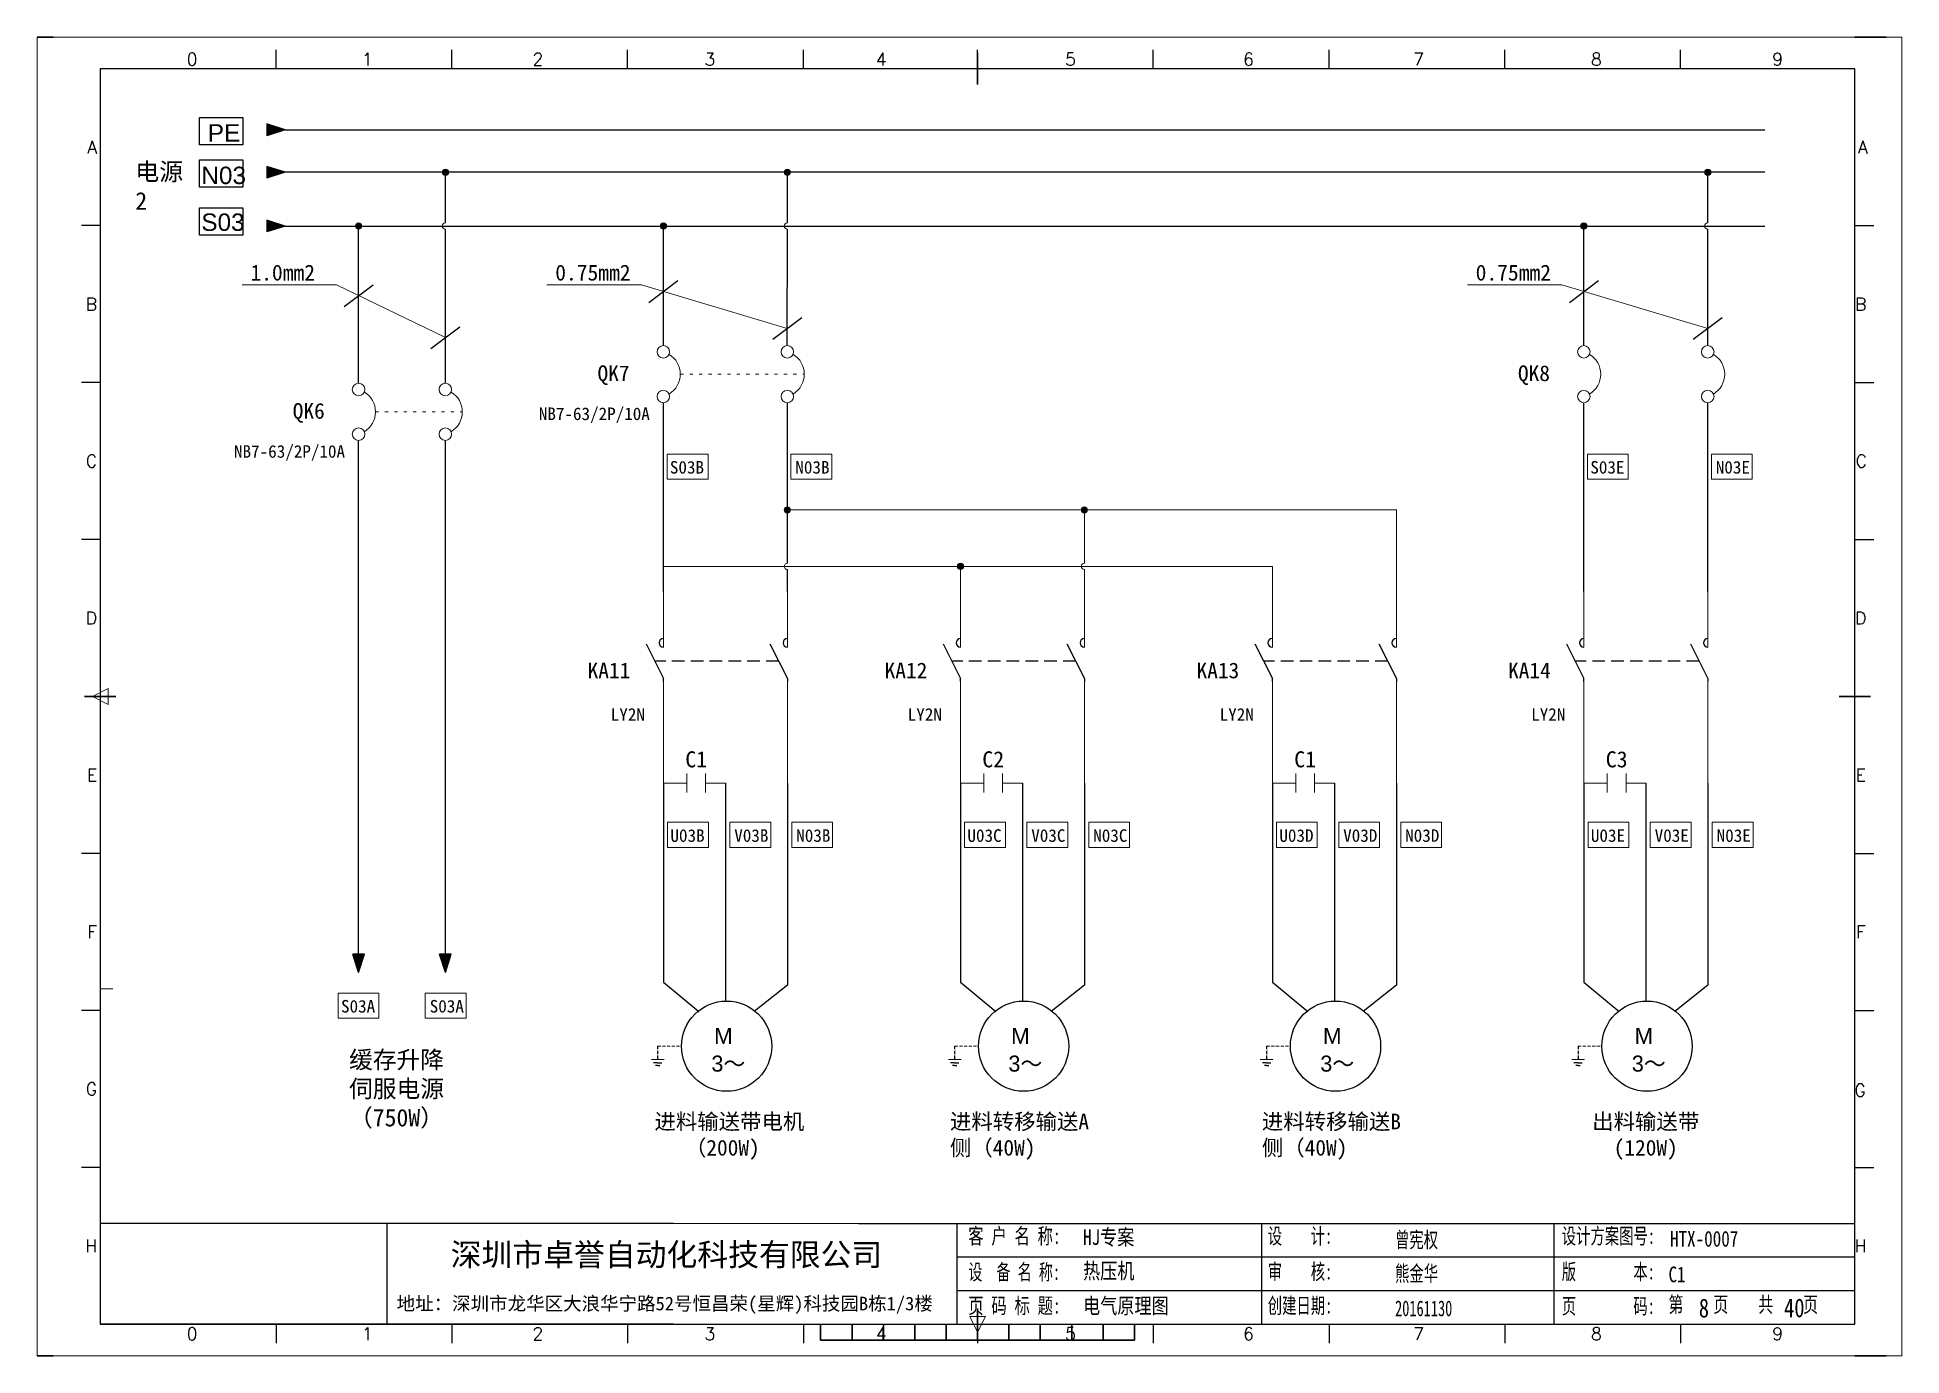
# Model space of a CAD drawing. Extents: x 35123 to 43919, y -4314 to -326.
# Drawn here: x 37957.4 to 38254.4, y -2913.9 to -2703.9 of the extents above; entities that cross this region are included whole.
import ezdxf
from ezdxf.enums import TextEntityAlignment as Align

# ---------------------------------------------------------------- set-up
doc = ezdxf.new("R2010")
doc.units = 0
doc.header["$MEASUREMENT"] = 0
for name, pattern in [('9', [7.5, 0.5, -1, 0.5, -1, 0.5, -1, 0.5, -1, 0.5, -1]), ('ACISOWELD', [3, 2, -1]), ('DASHED', [0.75, 0.5, -0.25])]:
    doc.linetypes.add(name, pattern=pattern)
for name, color, linetype in [('AE_BOR', 1, 'Continuous'), ('MISC', 2, 'Continuous'), ('细实线层', 7, 'Continuous')]:
    doc.layers.add(name, color=color, linetype=linetype)
doc.styles.add('Standard0.67', font='', dxfattribs={"width": 0.67})
doc.styles.add('Standard_0.8', font='SimSun.ttf', dxfattribs={"width": 0.8})
doc.styles.add('WD', font='romans.shx', dxfattribs={"bigfont": 'gbcbig.shx'})
doc.styles.add('宋', font='SimSun.ttf', dxfattribs={"width": 0.7})
doc.styles.add('样式 0', font='')
doc.styles.add('样式 8', font='arial.ttf')
doc.styles.get('Standard0.67').set_extended_font_data('FangSong_GB2312')
doc.styles.get('样式 0').set_extended_font_data('KaiTi_GB2312')

msp = doc.modelspace()

# ---------------------------------------------------------------- texts
at = {"color": 0}
for s, p in [('1.0mm2', (37991.388, -2742.61)), ('0.75mm2', (38039.941, -2742.61)), ('0.75mm2', (38186.564, -2742.61))]:
    msp.add_text(s, height=2.52, dxfattribs=at).set_placement(p)
at = {"color": 0, "attachment_point": 1, "style": '样式 8'}
for s, insert, char_height, width in [('N03', (37983.58, -2724.475), 2.772, 4.96666), ('S03', (37983.567, -2731.935), 2.772, 4.96666), ('M', (38065.238, -2861.649), 2.56, 8.7428), ('M', (38112.549, -2861.649), 2.56, 8.7428), ('M', (38162.238, -2861.649), 2.56, 8.7428), ('M', (38211.861, -2861.649), 2.56, 8.7428), ('{\\fAIGDT|b0|i0|c2|p2;3\\fSimSun|b0|i0|c134|p2;～}', (38064.823, -2866.06), 2.56, 9.87863), ('{\\fAIGDT|b0|i0|c2|p2;3\\fSimSun|b0|i0|c134|p2;～}', (38112.135, -2866.06), 2.56, 9.87863), ('{\\fAIGDT|b0|i0|c2|p2;3\\fSimSun|b0|i0|c134|p2;～}', (38161.823, -2866.06), 2.56, 9.87863), ('{\\fAIGDT|b0|i0|c2|p2;3\\fSimSun|b0|i0|c134|p2;～}', (38211.446, -2866.06), 2.56, 9.87863)]:
    msp.add_mtext(s, dxfattribs=dict(at, insert=insert, char_height=char_height, width=width))
at = {"color": 0, "attachment_point": 1}
for s, insert, char_height, width in [('{\\fSimSun|b0|i0|c134|p2;缓存升降\\P伺服电源\\P（750W）}', (38007.098, -2865.33), 2.772, 24.98977), ('\\pxi0.9016,qc;{\\fSimSun|b0|i0|c134|p2;进料输送带电机（200W)}', (38051.472, -2875.321), 2.5, 30.16967), ('{\\fSimSun|b0|i0|c134|p2;进料转移输送A侧（40W)}', (38102.817, -2875.321), 2.5, 23.05006), ('{\\fSimSun|b0|i0|c134|p2;进料转移输送B侧（40W)}', (38152.506, -2875.321), 2.5, 23.05006), ('\\pxqc;{\\fSimSun|b0|i0|c134|p2;出料输送带(120W)}', (38202.129, -2875.321), 2.5, 23.05006)]:
    msp.add_mtext(s, dxfattribs=dict(at, insert=insert, char_height=char_height, width=width))
at = {"attachment_point": 7}
for s, insert, char_height, width in [('{\\fSimSun|b0|i0|c134|p2;深圳市卓誉自动化科技有限公司}', (38023.287, -2899.958), 3.6, 80.67766), ('{\\fSimSun|b0|i0|c134|p2;地址：深圳市龙华区大浪华宁路52号恒昌荣(星辉)科技园B栋1/3楼}', (38014.675, -2907.218), 2.16, 89.25675)]:
    msp.add_mtext(s, dxfattribs=dict(at, insert=insert, char_height=char_height, width=width))
at = {"ltscale": 2, "attachment_point": 1}
for s, insert, char_height, width, style in [('{\\fSimSun|b0|i0|c134|p2;\\W0.72;客 户 名 称:}', (38105.735, -2893.553), 2.5, 16.24768, 'Standard0.67'), ('HJ专案', (38124.022, -2893.727), 2.5, 33.90777, 'Standard_0.8'), ('{\\fSimSun|b0|i0|c134|p2;设    计:}', (38153.449, -2893.553), 2.5, 12.03121, 'Standard0.67'), ('{\\fSimSun|b0|i0|c134|p2;曾宪权}', (38173.726, -2894.155), 2.5, 12.03121, 'Standard0.67'), ('{\\fSimSun|b0|i0|c134|p2;设计方案图号:}', (38200.282, -2893.553), 2.5, 15.1644, 'Standard0.67'), ('{\\f@SimSun|b0|i0|c134|p2;HTX-0007}', (38217.521, -2893.994), 2.5, 33.90777, 'Standard_0.8'), ('{\\fSimSun|b0|i0|c134|p2;\\W0.66;设  备 名 称:}', (38105.735, -2899.282), 2.5, 15.12342, 'Standard0.67'), ('{\\fSimSun|b0|i0|c134|p2;热压机}', (38124.022, -2899.115), 2.5, 33.90777, 'Standard_0.8'), ('{\\fSimSun|b0|i0|c134|p2;审    核:}', (38153.449, -2899.227), 2.5, 12.03121, 'Standard0.67'), ('{\\fSimSun|b0|i0|c134|p2;熊金华}', (38173.726, -2899.517), 2.5, 12.03121, 'Standard0.67'), ('{\\fSimSun|b0|i0|c134|p2;版        本:}', (38200.282, -2899.227), 2.5, 16.84978, 'Standard0.67'), ('C1', (38217.281, -2899.667), 2.5, 5.97175, 'Standard_0.8'), ('{\\fSimSun|b0|i0|c134|p2;\\W0.72;页 码 标 题:}', (38105.735, -2904.65), 2.5, 15.12342, 'Standard0.67'), ('{\\fSimSun|b0|i0|c134|p2;电气原理图}', (38124.022, -2904.663), 2.5, 33.90777, 'Standard_0.8'), ('{\\fSimSun|b0|i0|c134|p2;创建日期:}', (38153.449, -2904.634), 2.5, 12.03121, 'Standard0.67'), ('{\\fSimSun|b0|i0|c134|p2;页        码:}', (38200.282, -2904.713), 2.5, 15.72579, 'Standard0.67'), ('第    页    共    页', (38217.279, -2904.468), 2.5, 33.90777, '宋'), ('{\\fSimSun|b0|i0|c134|p2;20161130}', (38173.726, -2905.075), 2.5, 12.03121, 'Standard0.67'), ('8', (38222.112, -2904.773), 3, 3.76639, 'Standard_0.8'), ('40', (38235.685, -2904.748), 3, 3.76639, 'Standard_0.8')]:
    msp.add_mtext(s, dxfattribs=dict(at, insert=insert, char_height=char_height, width=width, style=style))
at = {"layer": 'MISC', "color": 0, "attachment_point": 1}
for s, insert, char_height, width, style in [('PE', (37984.597, -2717.711), 2.772, 4.96666, '样式 8'), ('{\\fSimSun|b0|i0|c134|p2;电源\\P2}', (37973.036, -2723.869), 2.8, 10.7486, '样式 0'), ('{\\fSimSun|b0|i0|c134|p2;QK7}', (38046.677, -2756.132), 2.5, 5.01683, '样式 0'), ('{\\fSimSun|b0|i0|c134|p2;QK8}', (38193.3, -2756.132), 2.5, 5.01683, '样式 0'), ('{\\fSimSun|b0|i0|c134|p2;QK6}', (37998.124, -2762.132), 2.5, 5.01683, '样式 0'), ('{\\fSimSun|b0|i0|c134|p2;NB7-63/2P/10A}', (38037.324, -2762.837), 2, 5.01683, '样式 0'), ('{\\fSimSun|b0|i0|c134|p2;NB7-63/2P/10A}', (37988.771, -2768.837), 2, 5.01683, '样式 0'), ('{\\fNSimSun|b0|i0|c134|p49;S03B}', (38058.201, -2771.362), 2, 5.01683, '样式 0'), ('\\pi0.7207;{\\fNSimSun|b0|i0|c134|p49;N03B}', (38077.47, -2771.362), 2, 5.01683, '样式 0'), ('{\\fNSimSun|b0|i0|c134|p49;S03E}', (38204.824, -2771.362), 2, 5.01683, '样式 0'), ('\\pi0.7207;{\\fNSimSun|b0|i0|c134|p49;N03E}', (38224.093, -2771.362), 2, 5.01683, '样式 0'), ('KA11', (38045.1, -2803.469), 2.5, 5.01683, '样式 0'), ('KA12', (38092.412, -2803.469), 2.5, 5.01683, '样式 0'), ('KA13', (38142.1, -2803.469), 2.5, 5.01683, '样式 0'), ('KA14', (38191.723, -2803.469), 2.5, 5.01683, '样式 0'), ('{\\fSimSun|b0|i0|c134|p2;LY2N}', (38048.785, -2810.728), 2, 5.01683, '样式 0'), ('{\\fSimSun|b0|i0|c134|p2;LY2N}', (38096.097, -2810.728), 2, 5.01683, '样式 0'), ('{\\fSimSun|b0|i0|c134|p2;LY2N}', (38145.785, -2810.728), 2, 5.01683, '样式 0'), ('{\\fSimSun|b0|i0|c134|p2;LY2N}', (38195.409, -2810.728), 2, 5.01683, '样式 0'), ('C1', (38060.66, -2817.596), 2.56, 3.21077, '样式 0'), ('C2', (38107.972, -2817.596), 2.56, 3.21077, '样式 0'), ('C1', (38157.66, -2817.596), 2.56, 3.21077, '样式 0'), ('C3', (38207.283, -2817.596), 2.56, 3.21077, '样式 0'), ('{\\fNSimSun|b0|i0|c134|p49;U03B}', (38058.294, -2830.018), 2, 5.01683, '样式 0'), ('\\pi0.7207;{\\fNSimSun|b0|i0|c134|p49;V03B}', (38067.737, -2830.018), 2, 5.01683, '样式 0'), ('\\pi0.7207;{\\fNSimSun|b0|i0|c134|p49;N03B}', (38077.611, -2830.018), 2, 5.01683, '样式 0'), ('{\\fNSimSun|b0|i0|c134|p49;U03C}', (38105.606, -2830.018), 2, 5.01683, '样式 0'), ('\\pi0.7207;{\\fNSimSun|b0|i0|c134|p49;V03C}', (38115.048, -2830.018), 2, 5.01683, '样式 0'), ('\\pi0.7207;{\\fNSimSun|b0|i0|c134|p49;N03C}', (38124.923, -2830.018), 2, 5.01683, '样式 0'), ('{\\fNSimSun|b0|i0|c134|p49;U03D}', (38155.294, -2830.018), 2, 5.01683, '样式 0'), ('\\pi0.7207;{\\fNSimSun|b0|i0|c134|p49;V03D}', (38164.737, -2830.018), 2, 5.01683, '样式 0'), ('\\pi0.7207;{\\fNSimSun|b0|i0|c134|p49;N03D}', (38174.611, -2830.018), 2, 5.01683, '样式 0'), ('{\\fNSimSun|b0|i0|c134|p49;U03E}', (38204.918, -2830.018), 2, 5.01683, '样式 0'), ('\\pi0.7207;{\\fNSimSun|b0|i0|c134|p49;V03E}', (38214.36, -2830.018), 2, 5.01683, '样式 0'), ('\\pi0.7207;{\\fNSimSun|b0|i0|c134|p49;N03E}', (38224.235, -2830.018), 2, 5.01683, '样式 0'), ('{\\fNSimSun|b0|i0|c134|p49;S03A}', (38005.817, -2857.21), 2, 5.01683, '样式 0'), ('\\pi0.7207;{\\fNSimSun|b0|i0|c134|p49;S03A}', (38019.224, -2857.21), 2, 5.01683, '样式 0')]:
    msp.add_mtext(s, dxfattribs=dict(at, insert=insert, char_height=char_height, width=width, style=style))

# ---------------------------------------------------------------- blocks, each defined once
blk = doc.blocks.new('gb_a2_a')
for p, q in [((584, 410), (25, 410)), ((25, 410), (25, 10)), ((584, 10), (584, 410)), ((25, 10), (584, 10))]:
    blk.add_line(p, q)
at = {"lineweight": 9, "ltscale": 0.1}
blk.add_line((25, 116.86), (29, 116.86), dxfattribs=at)
at = {"layer": 'AE_BOR', "lineweight": 30}
for p, q in [((10, 420), (4.93, 420)), ((594, 420), (584, 420)), ((4.93, 0), (10, 0)), ((594, 0), (584, 0))]:
    blk.add_line(p, q, dxfattribs=at)
at = {"layer": 'AE_BOR', "color": 1, "lineweight": 15}
for p, q in [((4.93, 420), (598.93, 420)), ((4.93, 0), (4.93, 420)), ((598.93, 420), (598.93, 0)), ((22.5, 210), (27.5, 212.5)), ((27.5, 207.5), (22.5, 210)), ((27.5, 212.5), (27.5, 207.5)), ((304.5, 7.5), (302, 12.5)), ((302, 12.5), (307, 12.5)), ((307, 12.5), (304.5, 7.5)), ((598.93, 0), (4.93, 0))]:
    blk.add_line(p, q, dxfattribs=at)
at = {"layer": 'AE_BOR'}
for p, q in [((81, 410), (81, 416)), ((137, 410), (137, 416)), ((193, 410), (193, 416)), ((249, 410), (249, 416)), ((304.5, 410), (304.5, 416)), ((360.5, 410), (360.5, 416)), ((416.5, 410), (416.5, 416)), ((472.5, 410), (472.5, 416)), ((528.5, 410), (528.5, 416)), ((25, 360), (19, 360)), ((584, 360), (590, 360)), ((25, 310), (19, 310)), ((584, 310), (590, 310)), ((25, 260), (19, 260)), ((584, 260), (590, 260)), ((25, 160), (19, 160)), ((584, 160), (590, 160)), ((25, 110), (19, 110)), ((584, 110), (590, 110)), ((25, 60), (19, 60)), ((584, 60), (590, 60)), ((81, 10), (81, 4)), ((137, 10), (137, 4)), ((193, 10), (193, 4)), ((249, 10), (249, 4)), ((304.5, 10), (304.5, 4)), ((360.5, 10), (360.5, 4)), ((416.5, 10), (416.5, 4)), ((472.5, 10), (472.5, 4)), ((528.5, 10), (528.5, 4))]:
    blk.add_line(p, q, dxfattribs=at)
at = {"layer": 'AE_BOR', "color": 2, "lineweight": 30}
for p, q in [((304.5, 405), (304.5, 415)), ((20, 210), (30, 210)), ((579, 210), (589, 210)), ((304.5, 10), (304.5, 15)), ((304.5, 15), (304.5, 5)), ((254.5, 5), (254.5, 10)), ((264.5, 5), (264.5, 10)), ((274.5, 5), (274.5, 10)), ((284.5, 5), (284.5, 10)), ((294.5, 5), (294.5, 10)), ((304.5, 10), (304.5, 5)), ((314.5, 5), (314.5, 10)), ((324.5, 5), (324.5, 10)), ((334.5, 5), (334.5, 10)), ((344.5, 5), (344.5, 10)), ((354.5, 5), (354.5, 10)), ((254.5, 5), (354.5, 5))]:
    blk.add_line(p, q, dxfattribs=at)
at = {"layer": 'AE_BOR', "style": 'WD'}
for s, p in [('0', (54.27, 411)), ('1', (110.12, 411)), ('2', (164.42, 411)), ('3', (219.22, 411)), ('4', (273.82, 411)), ('5', (334.12, 411)), ('6', (390.81, 411)), ('7', (445.01, 411)), ('8', (501.67, 411)), ('9', (559.4, 411)), ('0', (54.27, 5)), ('1', (110.12, 5)), ('2', (164.42, 5)), ('3', (219.22, 5)), ('4', (273.82, 5)), ('5', (334.12, 5)), ('6', (390.81, 5)), ('7', (445.01, 5)), ('8', (501.67, 5)), ('9', (559.4, 5))]:
    blk.add_text(s, height=4, dxfattribs=at).set_placement(p, align=Align.CENTER)
for s, p in [('A', (24, 385)), ('A', (588.05, 385)), ('B', (24, 335)), ('B', (587.67, 335)), ('C', (24, 285)), ('C', (587.86, 285)), ('D', (24, 235)), ('D', (587.67, 235)), ('E', (24, 185)), ('E', (587.48, 185)), ('F', (24, 135)), ('F', (587.48, 135)), ('F', (587.48, 135)), ('G', (24, 85)), ('G', (587.48, 84.56)), ('H', (24, 35)), ('H', (587.67, 35))]:
    blk.add_text(s, height=4, dxfattribs=at).set_placement(p, align=Align.MIDDLE_RIGHT)

# ---------------------------------------------------------------- hatches: boundary and pattern name
for points in [[(37996.915, -2725.379), (37993.997, -2724.443), (37993.997, -2726.314)], [(37996.915, -2733.944), (37993.997, -2733.009), (37993.997, -2734.88)], [(38008.626, -2852.821), (38009.561, -2849.902), (38007.691, -2849.902)], [(38022.446, -2852.821), (38023.381, -2849.902), (38021.51, -2849.902)]]:
    msp.add_hatch(color=0).paths.add_polyline_path(points)
at = {"lineweight": 0}
h = msp.add_hatch(color=0, dxfattribs=at)
edge = h.paths.add_edge_path()
edge.add_arc((38022.455, -2725.375), 0.5, 0, 360)
h = msp.add_hatch(color=0, dxfattribs=at)
edge = h.paths.add_edge_path()
edge.add_arc((38076.926, -2725.375), 0.5, 0, 360)
h = msp.add_hatch(color=0, dxfattribs=at)
edge = h.paths.add_edge_path()
edge.add_arc((38223.549, -2725.375), 0.5, 0, 360)
h = msp.add_hatch(color=0, dxfattribs=at)
edge = h.paths.add_edge_path()
edge.add_arc((38008.626, -2733.94), 0.5, 0, 360)
h = msp.add_hatch(color=0, dxfattribs=at)
edge = h.paths.add_edge_path()
edge.add_arc((38057.179, -2733.94), 0.5, 0, 360)
h = msp.add_hatch(color=0, dxfattribs=at)
edge = h.paths.add_edge_path()
edge.add_arc((38203.803, -2733.94), 0.5, 0, 360)
h = msp.add_hatch(color=0, dxfattribs=at)
edge = h.paths.add_edge_path()
edge.add_arc((38076.93, -2779.148), 0.5, 0, 360)
h = msp.add_hatch(color=0, dxfattribs=at)
edge = h.paths.add_edge_path()
edge.add_arc((38124.24, -2779.148), 0.5, 0, 360)
h = msp.add_hatch(color=0, dxfattribs=at)
edge = h.paths.add_edge_path()
edge.add_arc((38104.491, -2788.149), 0.5, 0, 360)
at = {"layer": 'MISC'}
msp.add_hatch(color=0, dxfattribs=at).paths.add_polyline_path([(37996.915, -2718.614), (37993.997, -2717.679), (37993.997, -2719.549)])

# ---------------------------------------------------------------- linework, layer by layer
at = {"color": 0}
for p, q in [((37996.915, -2725.379), (37993.997, -2724.443)), ((37993.997, -2724.443), (37993.997, -2726.314)), ((37996.915, -2725.379), (37993.997, -2726.314)), ((38232.619, -2725.375), (37996.903, -2725.375)), ((37996.915, -2733.944), (37993.997, -2733.009)), ((37993.997, -2733.009), (37993.997, -2734.88)), ((37996.915, -2733.944), (37993.997, -2734.88)), ((37996.903, -2733.94), (38232.619, -2733.94)), ((38054.402, -2800.481), (38057.179, -2805.989)), ((38074.152, -2800.481), (38076.93, -2805.989)), ((38101.713, -2800.481), (38104.491, -2805.989)), ((38121.464, -2800.481), (38124.241, -2805.989)), ((38151.402, -2800.481), (38154.179, -2805.989)), ((38171.152, -2800.481), (38173.93, -2805.989)), ((38201.025, -2800.481), (38203.803, -2805.989)), ((38220.775, -2800.481), (38223.553, -2805.989)), ((38008.626, -2852.821), (38007.691, -2849.902)), ((38009.561, -2849.902), (38007.691, -2849.902)), ((38008.626, -2852.821), (38009.561, -2849.902)), ((38022.446, -2852.821), (38021.51, -2849.902)), ((38023.381, -2849.902), (38021.51, -2849.902)), ((38022.446, -2852.821), (38023.381, -2849.902)), ((38056.255, -2867.222), (38055.589, -2867.222)), ((38056.255, -2867.633), (38055.916, -2867.633)), ((38056.255, -2867.222), (38056.921, -2867.222)), ((38056.255, -2867.633), (38056.595, -2867.633)), ((38103.567, -2867.222), (38102.901, -2867.222)), ((38103.567, -2867.633), (38103.227, -2867.633)), ((38103.567, -2867.222), (38104.233, -2867.222)), ((38103.567, -2867.633), (38103.907, -2867.633)), ((38153.255, -2867.222), (38152.589, -2867.222)), ((38153.255, -2867.633), (38152.916, -2867.633)), ((38153.255, -2867.222), (38153.921, -2867.222)), ((38153.255, -2867.633), (38153.595, -2867.633)), ((38202.879, -2867.222), (38202.213, -2867.222)), ((38202.879, -2867.633), (38202.539, -2867.633)), ((38202.879, -2867.222), (38203.545, -2867.222)), ((38202.879, -2867.633), (38203.219, -2867.633))]:
    msp.add_line(p, q, dxfattribs=at)
at = {"color": 0, "ltscale": 2}
for p, q in [((38022.455, -2733.44), (38022.455, -2725.375)), ((38076.926, -2733.44), (38076.926, -2725.375)), ((38223.549, -2733.44), (38223.549, -2725.375)), ((38008.626, -2758.975), (38008.626, -2733.94)), ((38022.452, -2758.975), (38022.455, -2734.44)), ((38057.179, -2752.975), (38057.179, -2733.94)), ((38076.911, -2752.975), (38076.926, -2734.44)), ((38203.803, -2752.975), (38203.803, -2733.94)), ((38223.534, -2752.975), (38223.549, -2734.44)), ((38057.179, -2792.148), (38057.179, -2762.055)), ((38076.929, -2787.648), (38076.931, -2762.084)), ((38203.803, -2792.148), (38203.803, -2762.055)), ((38223.552, -2792.148), (38223.555, -2762.084)), ((38008.626, -2849.902), (38008.626, -2768.055)), ((38022.446, -2849.902), (38022.461, -2768.084)), ((38076.929, -2792.148), (38076.929, -2788.648)), ((38057.179, -2806.499), (38057.179, -2805.989)), ((38076.929, -2805.987), (38076.929, -2806.499)), ((38104.491, -2806.499), (38104.491, -2805.989)), ((38124.24, -2805.987), (38124.24, -2806.499)), ((38154.179, -2806.499), (38154.179, -2805.989)), ((38173.929, -2805.987), (38173.929, -2806.499)), ((38203.803, -2806.499), (38203.803, -2805.989)), ((38223.552, -2805.987), (38223.552, -2806.499)), ((38057.179, -2822.672), (38057.179, -2854.352)), ((38067.054, -2822.672), (38067.054, -2844.559)), ((38076.929, -2822.672), (38076.929, -2844.559)), ((38104.491, -2822.672), (38104.491, -2854.352)), ((38114.366, -2822.672), (38114.366, -2857.385)), ((38124.24, -2822.672), (38124.24, -2854.824)), ((38154.179, -2822.672), (38154.179, -2854.352)), ((38164.054, -2822.672), (38164.054, -2844.559)), ((38173.929, -2822.672), (38173.929, -2844.559)), ((38203.803, -2822.672), (38203.803, -2854.352)), ((38213.677, -2822.672), (38213.677, -2857.385)), ((38223.552, -2822.672), (38223.552, -2854.824)), ((38067.054, -2844.559), (38067.054, -2857.385)), ((38076.929, -2844.559), (38076.929, -2854.824)), ((38164.054, -2844.559), (38164.054, -2857.385)), ((38173.929, -2844.559), (38173.929, -2854.824)), ((38057.179, -2854.352), (38062.825, -2859.042)), ((38076.929, -2854.824), (38071.651, -2859.046)), ((38104.491, -2854.352), (38110.137, -2859.042)), ((38124.24, -2854.824), (38118.963, -2859.046)), ((38154.179, -2854.352), (38159.825, -2859.042)), ((38173.929, -2854.824), (38168.651, -2859.046)), ((38203.803, -2854.352), (38209.449, -2859.042)), ((38223.552, -2854.824), (38218.275, -2859.046)), ((38072.976, -2857.382), (38072.976, -2857.383)), ((38120.288, -2857.382), (38120.288, -2857.383)), ((38169.976, -2857.382), (38169.976, -2857.383)), ((38219.599, -2857.382), (38219.599, -2857.383))]:
    msp.add_line(p, q, dxfattribs=at)
at = {"color": 0, "linetype": '9', "lineweight": 0}
for p, q in [((38059.864, -2757.529), (38079.61, -2757.529)), ((38011.311, -2763.529), (38025.139, -2763.529))]:
    msp.add_line(p, q, dxfattribs=at)
at = {"color": 0, "linetype": 'ACISOWELD'}
for p, q in [((38075.541, -2803.235), (38055.791, -2803.235)), ((38122.853, -2803.235), (38103.102, -2803.235)), ((38172.541, -2803.235), (38152.791, -2803.235)), ((38222.164, -2803.235), (38202.414, -2803.235))]:
    msp.add_line(p, q, dxfattribs=at)
at = {"color": 0, "linetype": 'DASHED'}
for p, q in [((38056.255, -2864.566), (38056.255, -2866.706)), ((38103.567, -2864.566), (38103.567, -2866.706)), ((38153.255, -2864.566), (38153.255, -2866.706)), ((38202.879, -2864.566), (38202.879, -2866.706))]:
    msp.add_line(p, q, dxfattribs=at)
at = {"color": 0, "linetype": 'DASHED', "lineweight": 0}
for p, q in [((38056.255, -2864.566), (38060.055, -2864.566)), ((38103.567, -2864.566), (38107.366, -2864.566)), ((38153.255, -2864.566), (38157.055, -2864.566)), ((38202.879, -2864.566), (38206.678, -2864.566))]:
    msp.add_line(p, q, dxfattribs=at)
at = {"color": 0, "lineweight": 0}
for p, q in [((38056.255, -2866.706), (38055.255, -2866.706)), ((38056.271, -2866.715), (38057.271, -2866.715)), ((38103.567, -2866.706), (38102.567, -2866.706)), ((38103.582, -2866.715), (38104.582, -2866.715)), ((38153.255, -2866.706), (38152.255, -2866.706)), ((38153.271, -2866.715), (38154.271, -2866.715)), ((38202.879, -2866.706), (38201.879, -2866.706)), ((38202.894, -2866.715), (38203.894, -2866.715))]:
    msp.add_line(p, q, dxfattribs=at)
at = {"ltscale": 2}
for p, q in [((38058.771, -2892.785), (37967.466, -2892.785)), ((38088.233, -2892.785), (38246.966, -2892.785)), ((38103.931, -2892.785), (38103.931, -2908.87)), ((38152.497, -2908.87), (38152.497, -2892.785)), ((38199.077, -2908.87), (38199.077, -2892.785)), ((38058.771, -2908.87), (37967.466, -2908.87)), ((38216.968, -2908.87), (38246.966, -2908.87))]:
    msp.add_line(p, q, dxfattribs=at)
for p, q in [((38013.119, -2892.785), (38013.119, -2908.87)), ((38103.931, -2898.146), (38148.183, -2898.146)), ((38148.183, -2898.146), (38216.968, -2898.146)), ((38216.968, -2898.146), (38246.966, -2898.146)), ((38103.931, -2903.508), (38148.183, -2903.508)), ((38148.183, -2903.508), (38216.968, -2903.508)), ((38216.968, -2903.508), (38246.966, -2903.508)), ((38088.233, -2908.87), (38148.183, -2908.87)), ((38148.183, -2908.87), (38216.968, -2908.87))]:
    msp.add_line(p, q)
at = {"lineweight": 9, "ltscale": 0.1}
for p, q in [((38058.771, -2892.785), (38088.233, -2892.785)), ((38058.771, -2908.87), (38088.233, -2908.87)), ((38086.875, -2908.87), (38086.875, -2908.87)), ((38086.875, -2908.87), (38086.875, -2908.87))]:
    msp.add_line(p, q, dxfattribs=at)
at = {"color": 0, "lineweight": -3}
for points in [[(37983.253, -2716.641), (37990.194, -2716.641), (37990.194, -2720.993), (37983.253, -2720.993)], [(37983.253, -2723.405), (37990.194, -2723.405), (37990.194, -2727.758), (37983.253, -2727.758)], [(37983.253, -2731.016), (37990.194, -2731.016), (37990.194, -2735.368), (37983.253, -2735.368)]]:
    msp.add_lwpolyline(points, close=True, dxfattribs=at)
at = {"color": 0, "lineweight": 0}
for points in [[(38057.785, -2770.253), (38064.285, -2770.253), (38064.285, -2774.253), (38057.785, -2774.253)], [(38077.494, -2770.253), (38083.994, -2770.253), (38083.994, -2774.253), (38077.494, -2774.253)], [(38204.371, -2770.253), (38210.871, -2770.253), (38210.871, -2774.253), (38204.371, -2774.253)], [(38224.117, -2770.253), (38230.617, -2770.253), (38230.617, -2774.253), (38224.117, -2774.253)], [(38057.84, -2828.908), (38064.34, -2828.908), (38064.34, -2832.908), (38057.84, -2832.908)], [(38067.76, -2828.908), (38074.26, -2828.908), (38074.26, -2832.908), (38067.76, -2832.908)], [(38077.635, -2828.908), (38084.135, -2828.908), (38084.135, -2832.908), (38077.635, -2832.908)], [(38105.152, -2828.908), (38111.652, -2828.908), (38111.652, -2832.908), (38105.152, -2832.908)], [(38115.072, -2828.908), (38121.572, -2828.908), (38121.572, -2832.908), (38115.072, -2832.908)], [(38124.946, -2828.908), (38131.446, -2828.908), (38131.446, -2832.908), (38124.946, -2832.908)], [(38154.84, -2828.908), (38161.34, -2828.908), (38161.34, -2832.908), (38154.84, -2832.908)], [(38164.76, -2828.908), (38171.26, -2828.908), (38171.26, -2832.908), (38164.76, -2832.908)], [(38174.635, -2828.908), (38181.135, -2828.908), (38181.135, -2832.908), (38174.635, -2832.908)], [(38204.464, -2828.908), (38210.964, -2828.908), (38210.964, -2832.908), (38204.464, -2832.908)], [(38214.384, -2828.908), (38220.884, -2828.908), (38220.884, -2832.908), (38214.384, -2832.908)], [(38224.258, -2828.908), (38230.758, -2828.908), (38230.758, -2832.908), (38224.258, -2832.908)], [(38005.363, -2856.1), (38011.863, -2856.1), (38011.863, -2860.1), (38005.363, -2860.1)], [(38019.247, -2856.1), (38025.747, -2856.1), (38025.747, -2860.1), (38019.247, -2860.1)]]:
    msp.add_lwpolyline(points, close=True, dxfattribs=at)
for centre, radius in [((38022.455, -2725.375), 0.5), ((38076.926, -2725.375), 0.5), ((38223.549, -2725.375), 0.5), ((38008.626, -2733.94), 0.5), ((38057.179, -2733.94), 0.5), ((38203.803, -2733.94), 0.5), ((38057.166, -2753.975), 1), ((38076.913, -2753.975), 1), ((38203.79, -2753.975), 1), ((38223.536, -2753.975), 1), ((38008.613, -2759.975), 1), ((38022.442, -2759.975), 1), ((38057.166, -2761.084), 1), ((38076.913, -2761.084), 1), ((38203.79, -2761.084), 1), ((38223.536, -2761.084), 1), ((38008.613, -2767.084), 1), ((38022.442, -2767.084), 1), ((38076.93, -2779.148), 0.5), ((38124.24, -2779.148), 0.5), ((38104.491, -2788.149), 0.5)]:
    msp.add_circle(centre, radius, dxfattribs=at)
at = {"color": 0}
for centre in [(38067.238, -2864.566), (38114.55, -2864.566), (38164.238, -2864.566), (38213.861, -2864.566)]:
    msp.add_circle(centre, 7.183, dxfattribs=at)
at = {"color": 0, "lineweight": 0}
for centre, radius, start, end in [((38022.455, -2733.94), 0.5, 90, 270), ((38076.926, -2733.94), 0.5, 90, 270), ((38223.549, -2733.94), 0.5, 90, 270), ((38056.173, -2757.529), 3.691, 301.18201, 58.81799), ((38075.92, -2757.529), 3.691, 301.18201, 58.81799), ((38202.797, -2757.529), 3.691, 301.18201, 58.81799), ((38222.543, -2757.529), 3.691, 301.18201, 58.81799), ((38007.62, -2763.529), 3.691, 301.18201, 58.81799), ((38021.449, -2763.529), 3.691, 301.18201, 58.81799), ((38076.925, -2788.148), 0.5, 89.5413, 270.44818), ((38124.24, -2788.149), 0.5, 90, 270)]:
    msp.add_arc(centre, radius, start, end, dxfattribs=at)
at = {"color": 0}
for centre in [(38057.18, -2800.316), (38076.929, -2800.316), (38104.492, -2800.316), (38124.241, -2800.316), (38154.18, -2800.316), (38173.929, -2800.316), (38203.804, -2800.316), (38223.552, -2800.316)]:
    msp.add_arc(centre, 0.703, 90, 270, dxfattribs=at)
at = {"layer": 'MISC', "color": 0}
for p, q in [((37996.915, -2718.614), (37993.997, -2717.679)), ((37993.997, -2717.679), (37993.997, -2719.549)), ((37996.915, -2718.614), (37993.997, -2719.549)), ((37996.915, -2718.61), (38232.619, -2718.61))]:
    msp.add_line(p, q, dxfattribs=at)
at = {"layer": '细实线层', "color": 0, "lineweight": 0}
for p, q in [((38005.119, -2743.31), (37990.071, -2743.31)), ((38022.453, -2751.701), (38005.119, -2743.31)), ((38053.672, -2743.31), (38038.624, -2743.31)), ((38076.913, -2750.243), (38053.672, -2743.31)), ((38200.296, -2743.31), (38185.248, -2743.31)), ((38223.536, -2750.243), (38200.296, -2743.31)), ((38076.93, -2779.148), (38173.929, -2779.148)), ((38124.24, -2787.649), (38124.24, -2779.148)), ((38173.929, -2779.148), (38173.929, -2801.02)), ((38057.179, -2788.148), (38154.179, -2788.15)), ((38104.491, -2788.149), (38104.491, -2801.02)), ((38124.24, -2788.649), (38124.24, -2801.02)), ((38154.179, -2788.15), (38154.179, -2801.02)), ((38057.179, -2792.148), (38057.179, -2801.02)), ((38076.929, -2792.148), (38076.929, -2801.02)), ((38203.803, -2792.148), (38203.803, -2801.02)), ((38223.552, -2792.148), (38223.552, -2801.02)), ((38057.179, -2805.989), (38057.179, -2822.672)), ((38076.929, -2805.987), (38076.929, -2822.672)), ((38104.491, -2805.989), (38104.491, -2822.672)), ((38124.24, -2805.987), (38124.24, -2822.672)), ((38154.179, -2805.989), (38154.179, -2822.672)), ((38173.93, -2805.989), (38173.929, -2822.672)), ((38203.803, -2805.989), (38203.803, -2822.672)), ((38223.552, -2805.987), (38223.552, -2822.672)), ((38060.897, -2824.184), (38060.897, -2821.16)), ((38063.897, -2824.184), (38063.897, -2821.16)), ((38108.208, -2824.184), (38108.208, -2821.16)), ((38111.208, -2824.184), (38111.208, -2821.16)), ((38157.897, -2824.184), (38157.897, -2821.16)), ((38160.897, -2824.184), (38160.897, -2821.16)), ((38207.52, -2824.184), (38207.52, -2821.16)), ((38210.52, -2824.184), (38210.52, -2821.16)), ((38060.897, -2822.672), (38057.179, -2822.672)), ((38067.054, -2822.672), (38063.897, -2822.672)), ((38108.208, -2822.672), (38104.491, -2822.672)), ((38114.366, -2822.672), (38111.208, -2822.672)), ((38157.897, -2822.672), (38154.179, -2822.672)), ((38164.054, -2822.672), (38160.897, -2822.672)), ((38207.52, -2822.672), (38203.803, -2822.672)), ((38213.677, -2822.672), (38210.52, -2822.672))]:
    msp.add_line(p, q, dxfattribs=at)
at = {"layer": '细实线层', "color": 0, "linetype": 'ByBlock'}
for p, q in [((38006.315, -2746.741), (38010.937, -2743.275)), ((38054.869, -2746.089), (38059.49, -2742.623)), ((38201.492, -2746.089), (38206.114, -2742.623)), ((38020.142, -2753.433), (38024.764, -2749.967)), ((38074.602, -2751.976), (38079.224, -2748.51)), ((38221.225, -2751.976), (38225.847, -2748.51))]:
    msp.add_line(p, q, dxfattribs=at)

# ---------------------------------------------------------------- block references
at = {"xscale": 0.5, "yscale": 0.5, "zscale": 0.5}
msp.add_blockref('gb_a2_a', (37954.966, -2913.87), dxfattribs=at)

msp.set_redraw_order([(e.dxf.handle, doc.entitydb.next_handle()) for e in msp.query("TEXT MTEXT ATTDEF DIMENSION ARC_DIMENSION")])  # texts and dimensions are drawn at this point

doc.saveas('drawing.dxf')
